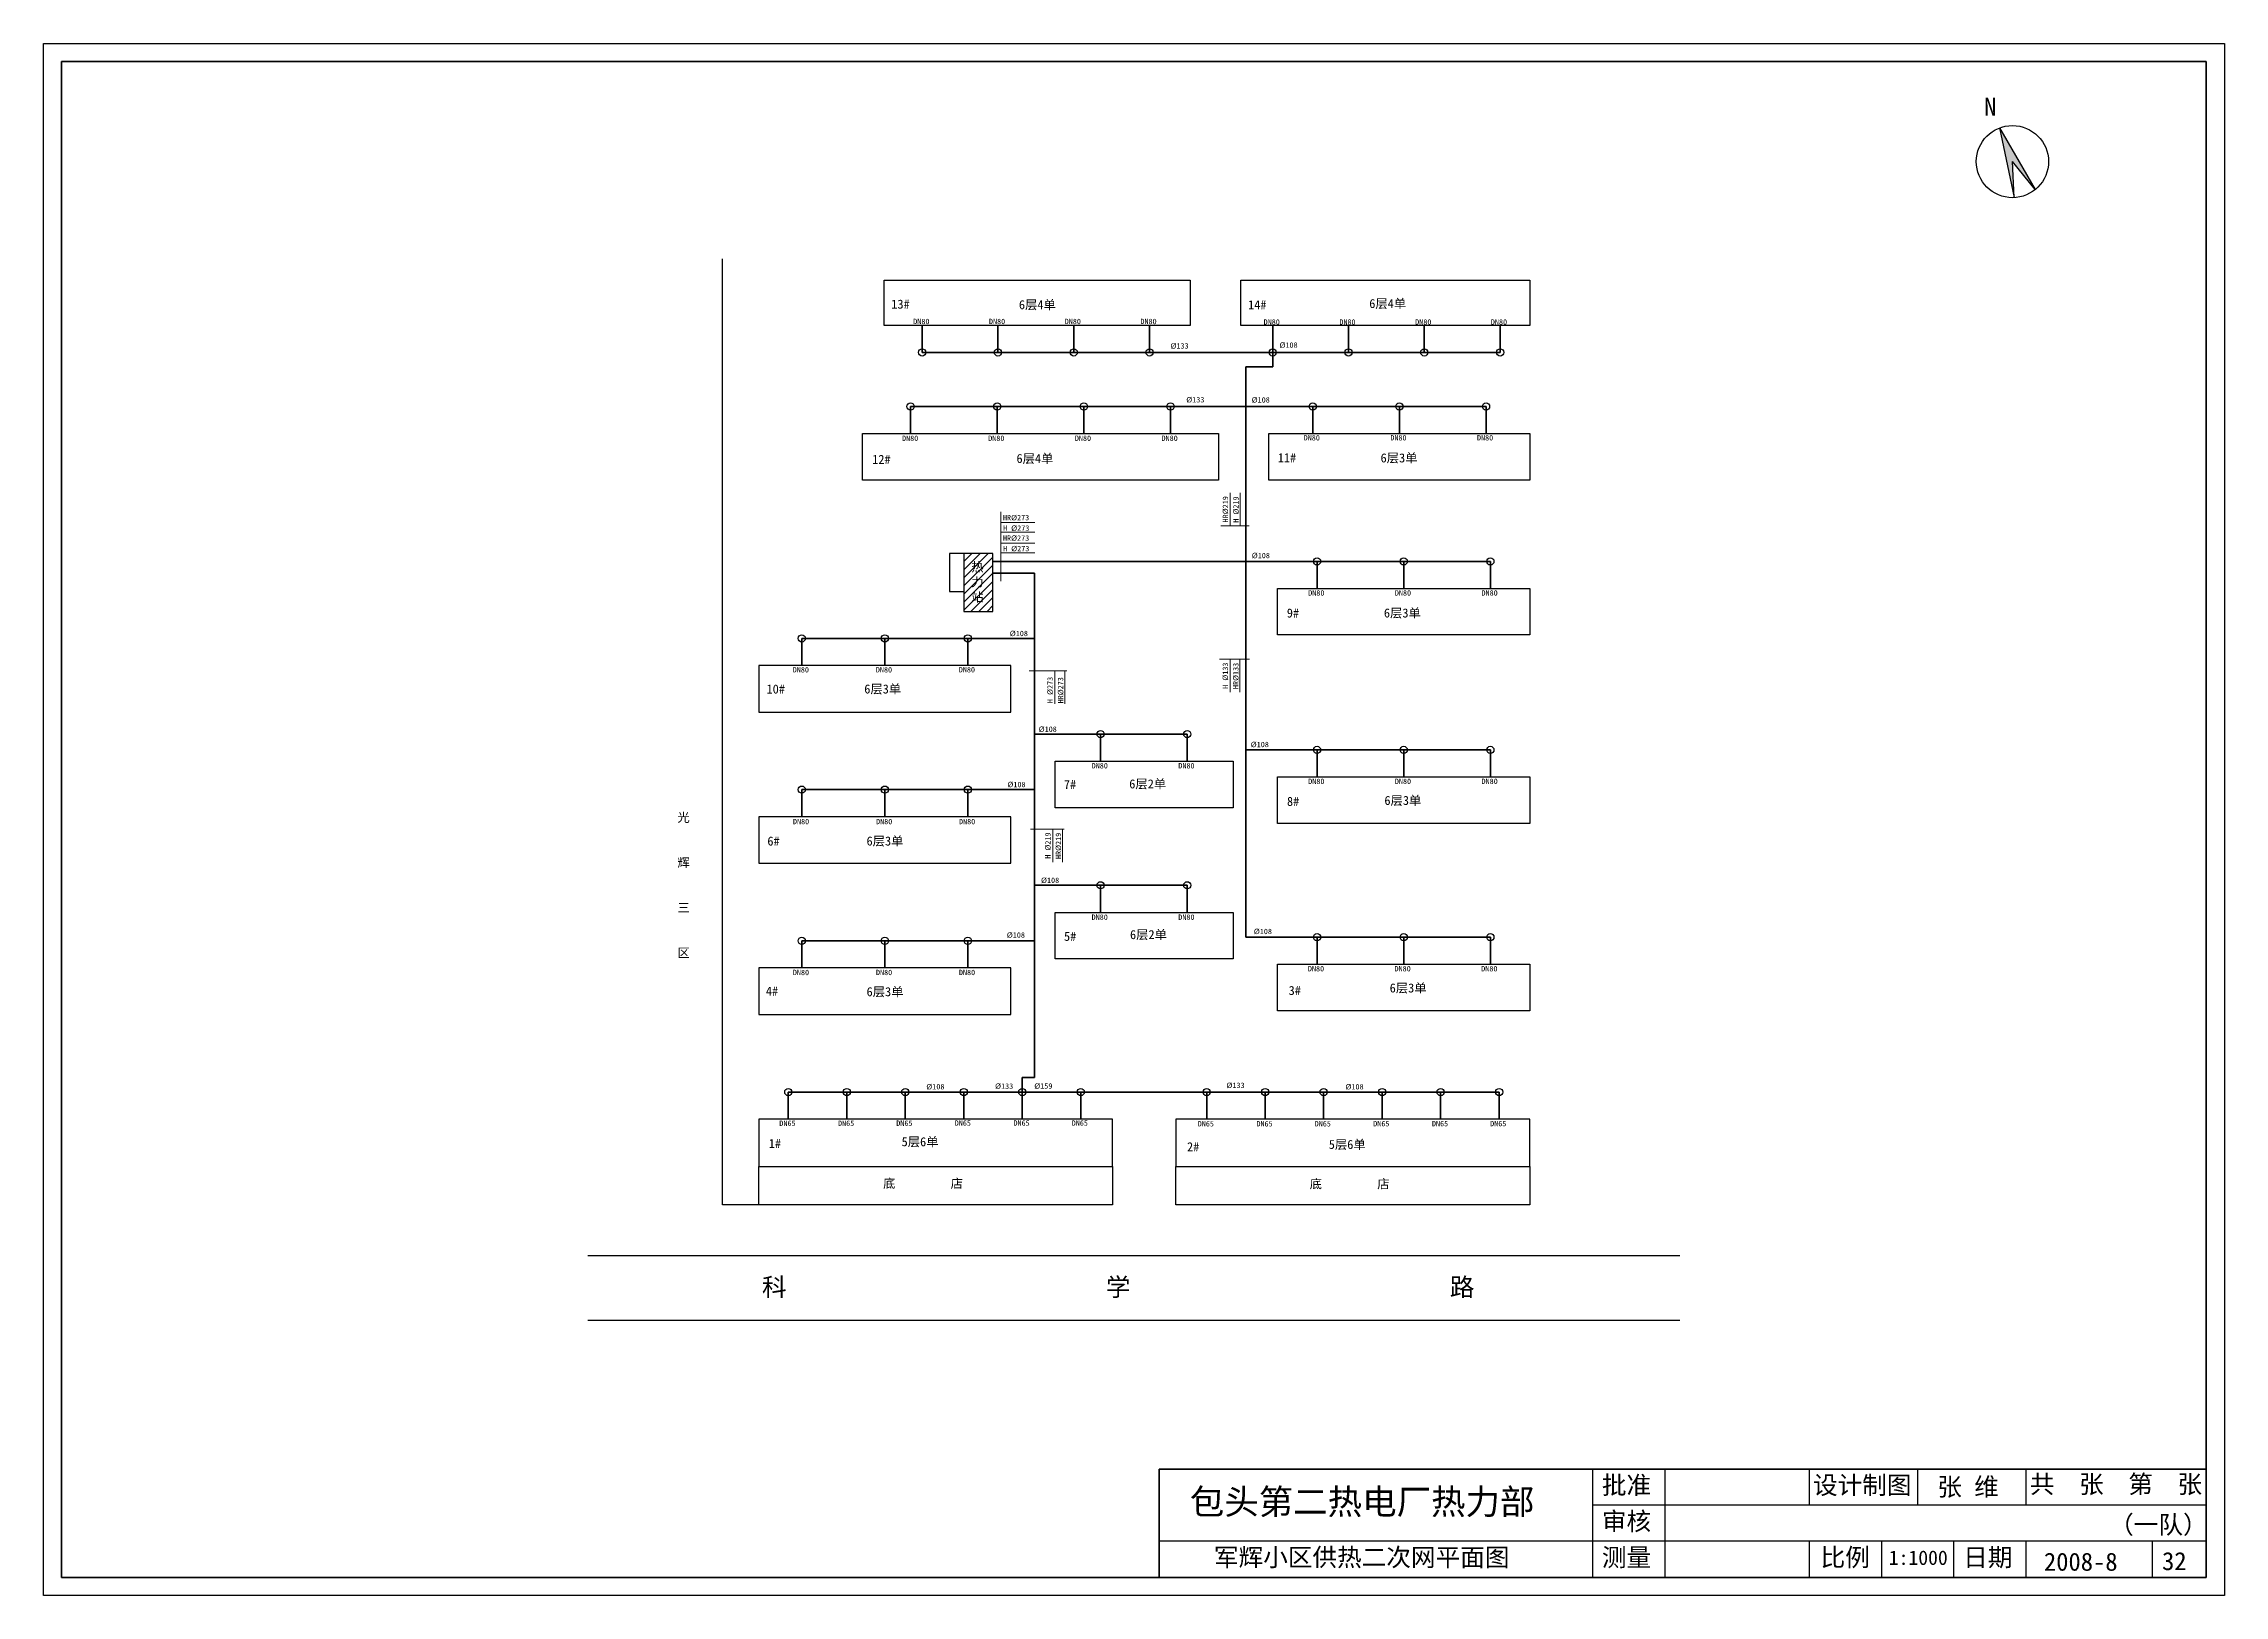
# Model space of a CAD drawing. Header units: millimetres. Extents: x 710 to 1314, y 285 to 715.
import ezdxf

# ---------------------------------------------------------------- set-up
doc = ezdxf.new("R2010")
doc.units = ezdxf.units.MM
doc.layers.add('围栏', color=3, linetype='Continuous')
doc.layers.add('边线', color=1, linetype='Continuous')
doc.layers.add('标注', color=7, linetype='Continuous', lineweight=18)
doc.layers.add('管道', color=7, linetype='Continuous', lineweight=50)

msp = doc.modelspace()

# ---------------------------------------------------------------- hatches: boundary and pattern name
msp.add_hatch(color=256).paths.add_polyline_path([(1251.89, 691.98), (1255.96, 672.66), (1255.48, 682.65), (1261.82, 674.92)])
at = {"layer": '标注'}
h = msp.add_hatch(dxfattribs=at)
h.set_pattern_fill('ANSI31', color=256, scale=0.5, style=0)
h.set_pattern_definition([(45, (-8.6048, 0), (-1.122532, 1.122532), [])])
h.paths.add_polyline_path([(973.07, 574.03), (965.07, 574.03), (965.07, 558.03), (973.07, 558.03)])
h.paths.add_polyline_path([(966.51, 572.2), (971.16, 572.2), (971.16, 558.7), (966.51, 558.7)], flags=24)

# ---------------------------------------------------------------- linework, layer by layer
at = {"lineweight": 40}
for p, q in [((715.18, 290.35), (715.18, 710.35)), ((715.18, 710.35), (1309.18, 710.35)), ((1309.18, 710.35), (1309.18, 290.35)), ((1309.18, 320.35), (1019.18, 320.35)), ((1019.18, 320.35), (1019.18, 290.35)), ((1309.18, 290.35), (715.18, 290.35))]:
    msp.add_line(p, q, dxfattribs=at)
for p, q in [((1251.89, 691.98), (1255.96, 672.66)), ((1251.89, 691.98), (1261.82, 674.92)), ((1255.96, 672.66), (1255.48, 682.65)), ((1261.82, 674.92), (1255.48, 682.65)), ((942.95, 637.28), (942.95, 649.78)), ((942.95, 649.78), (1027.77, 649.78)), ((1027.77, 649.78), (1027.77, 637.28)), ((1041.77, 637.28), (1041.77, 649.78)), ((1041.77, 649.78), (1121.79, 649.78)), ((1121.79, 649.78), (1121.79, 637.28)), ((1027.77, 637.28), (942.95, 637.28)), ((1121.79, 637.28), (1041.77, 637.28)), ((936.95, 594.38), (936.95, 607.28)), ((936.95, 607.28), (1035.57, 607.28)), ((1035.57, 607.28), (1035.57, 594.38)), ((1049.57, 594.38), (1049.57, 607.28)), ((1049.57, 607.28), (1121.79, 607.28)), ((1121.79, 607.28), (1121.79, 594.38)), ((1035.57, 594.38), (936.95, 594.38)), ((1121.79, 594.38), (1049.57, 594.38)), ((965.07, 574.03), (961.07, 574.03)), ((961.07, 574.03), (961.07, 563.53)), ((973.07, 574.03), (965.07, 574.03)), ((965.07, 574.03), (965.07, 558.03)), ((973.07, 558.03), (973.07, 574.03)), ((961.07, 563.53), (965.07, 563.53)), ((1051.97, 551.48), (1051.97, 564.38)), ((1051.97, 564.38), (1121.79, 564.38)), ((1121.79, 564.38), (1121.79, 551.48)), ((965.07, 558.03), (973.07, 558.03)), ((1121.79, 551.48), (1051.97, 551.48)), ((978.07, 543.03), (908.25, 543.03)), ((908.25, 543.03), (908.25, 530.13)), ((978.07, 530.13), (978.07, 543.03)), ((908.25, 530.13), (978.07, 530.13)), ((990.36, 503.62), (990.36, 516.52)), ((990.36, 516.52), (1039.67, 516.52)), ((1039.67, 516.52), (1039.67, 503.62)), ((1051.97, 512.13), (1121.79, 512.13)), ((1051.97, 499.23), (1051.97, 512.13)), ((1121.79, 512.13), (1121.79, 499.23)), ((1039.67, 503.62), (990.36, 503.62)), ((908.25, 501.13), (908.25, 488.23)), ((978.07, 501.13), (908.25, 501.13)), ((978.07, 488.23), (978.07, 501.13)), ((1121.79, 499.23), (1051.97, 499.23)), ((908.25, 488.23), (978.07, 488.23)), ((990.36, 474.62), (1039.67, 474.62)), ((990.36, 461.72), (990.36, 474.62)), ((1039.67, 474.62), (1039.67, 461.72)), ((978.07, 459.23), (908.25, 459.23)), ((908.25, 459.23), (908.25, 446.33)), ((978.07, 446.33), (978.07, 459.23)), ((1039.67, 461.72), (990.36, 461.72)), ((1051.97, 447.33), (1051.97, 460.23)), ((1051.97, 460.23), (1121.79, 460.23)), ((1121.79, 460.23), (1121.79, 447.33)), ((1121.79, 447.33), (1051.97, 447.33)), ((908.25, 446.33), (978.07, 446.33)), ((908.25, 417.33), (908.25, 404.23)), ((1006.27, 417.33), (908.25, 417.33)), ((1006.27, 404.23), (1006.27, 417.33)), ((1121.79, 417.33), (1023.77, 417.33)), ((1023.77, 417.33), (1023.77, 404.23)), ((1121.79, 404.23), (1121.79, 417.33)), ((908.25, 393.58), (908.25, 404.23)), ((908.25, 404.23), (1006.27, 404.23)), ((1006.27, 404.23), (1006.27, 393.58)), ((1023.77, 404.23), (1121.79, 404.23)), ((1023.77, 393.58), (1023.77, 404.23)), ((1121.79, 404.23), (1121.79, 393.58)), ((1006.27, 393.58), (908.25, 393.58)), ((1121.79, 393.58), (1023.77, 393.58)), ((860.93, 379.58), (1163.37, 379.58)), ((860.93, 361.58), (1163.37, 361.58)), ((1139.18, 320.35), (1139.18, 290.35)), ((1159.18, 320.35), (1159.18, 290.35)), ((1199.18, 320.35), (1199.18, 310.35)), ((1229.22, 320.35), (1229.22, 310.35)), ((1259.18, 320.35), (1259.18, 310.35)), ((1309.18, 310.35), (1139.18, 310.35)), ((1309.18, 300.35), (1019.18, 300.35)), ((1199.18, 300.35), (1199.18, 290.35)), ((1219.18, 300.35), (1219.18, 290.35)), ((1239.18, 300.35), (1239.18, 290.35)), ((1259.18, 300.35), (1259.18, 290.35)), ((1294.18, 300.35), (1294.18, 290.35))]:
    msp.add_line(p, q)
for centre, radius in [((1255.48, 682.65), 10), ((953.5, 629.78), 1), ((974.5, 629.78), 1), ((995.5, 629.78), 1), ((1016.5, 629.78), 1), ((1050.59, 629.78), 1), ((1071.59, 629.78), 1), ((1092.59, 629.78), 1), ((1113.59, 629.78), 1), ((950.3, 614.78), 1), ((974.3, 614.78), 1), ((998.3, 614.78), 1), ((1022.3, 614.78), 1), ((1061.68, 614.78), 1), ((1085.68, 614.78), 1), ((1109.68, 614.78), 1), ((1062.88, 571.88), 1), ((1086.88, 571.88), 1), ((1110.88, 571.88), 1), ((920.16, 550.53), 1), ((943.16, 550.53), 1), ((966.16, 550.53), 1), ((1002.93, 524.02), 1), ((1026.93, 524.02), 1), ((1062.88, 519.63), 1), ((1086.88, 519.63), 1), ((1110.88, 519.63), 1), ((920.16, 508.63), 1), ((943.16, 508.63), 1), ((966.16, 508.63), 1), ((1002.93, 482.12), 1), ((1026.93, 482.12), 1), ((920.16, 466.73), 1), ((943.16, 466.73), 1), ((966.16, 466.73), 1), ((1062.88, 467.73), 1), ((1086.88, 467.73), 1), ((1110.88, 467.73), 1), ((916.44, 424.83), 1), ((932.64, 424.83), 1), ((948.84, 424.83), 1), ((965.04, 424.83), 1), ((981.24, 424.83), 1), ((997.44, 424.83), 1), ((1032.31, 424.83), 1), ((1048.51, 424.83), 1), ((1064.71, 424.83), 1), ((1080.91, 424.83), 1), ((1097.11, 424.83), 1), ((1113.31, 424.83), 1)]:
    msp.add_circle(centre, radius)
at = {"layer": '围栏'}
for p, q in [((898.25, 393.58), (898.25, 655.71)), ((908.25, 393.58), (898.25, 393.58))]:
    msp.add_line(p, q, dxfattribs=at)
at = {"layer": '标注'}
for p, q in [((1038.86, 581.69), (1038.86, 590.87)), ((1041.56, 581.69), (1041.56, 590.84)), ((975.31, 566.36), (975.31, 585.64)), ((975.31, 582.63), (984.72, 582.63)), ((975.31, 579.93), (984.72, 579.93)), ((1044.12, 581.69), (1036.22, 581.69)), ((975.31, 576.96), (984.72, 576.96)), ((975.31, 574.25), (984.72, 574.25)), ((1044.14, 544.77), (1035.9, 544.77)), ((1038.83, 535.59), (1038.83, 544.77)), ((1041.54, 535.59), (1041.54, 544.77)), ((993.56, 541.54), (983.16, 541.54)), ((990.3, 532.36), (990.3, 541.54)), ((993, 532.36), (993, 541.54)), ((992.83, 497.68), (983.54, 497.68)), ((989.69, 488.51), (989.69, 497.68)), ((992.39, 488.51), (992.39, 497.68))]:
    msp.add_line(p, q, dxfattribs=at)
at = {"layer": '管道'}
for p, q in [((953.5, 637.28), (953.5, 629.78)), ((974.5, 637.28), (974.5, 629.78)), ((995.5, 637.28), (995.5, 629.78)), ((1016.5, 637.28), (1016.5, 629.78)), ((1050.59, 637.28), (1050.59, 629.78)), ((1071.59, 637.28), (1071.59, 629.78)), ((1092.59, 637.28), (1092.59, 629.78)), ((1113.59, 637.28), (1113.59, 629.78)), ((1113.59, 629.78), (953.5, 629.78)), ((1050.59, 629.78), (1050.59, 625.78)), ((1043.2, 467.73), (1043.2, 625.78)), ((1050.59, 625.78), (1043.2, 625.78)), ((950.3, 607.28), (950.3, 614.78)), ((1109.68, 614.78), (950.3, 614.78)), ((974.3, 607.28), (974.3, 614.78)), ((998.3, 607.28), (998.3, 614.78)), ((1022.3, 607.28), (1022.3, 614.78)), ((1061.68, 607.28), (1061.68, 614.78)), ((1085.68, 607.28), (1085.68, 614.78)), ((1109.68, 607.28), (1109.68, 614.78)), ((1110.88, 571.88), (973.07, 571.88)), ((973.07, 568.58), (984.62, 568.58)), ((984.62, 568.58), (984.62, 428.83)), ((1062.88, 564.38), (1062.88, 571.88)), ((1086.88, 564.38), (1086.88, 571.88)), ((1110.88, 564.38), (1110.88, 571.88)), ((920.16, 543.03), (920.16, 550.53)), ((920.16, 550.53), (984.62, 550.53)), ((943.16, 543.03), (943.16, 550.53)), ((966.16, 543.03), (966.16, 550.53)), ((1026.93, 524.02), (984.62, 524.02)), ((1002.93, 516.52), (1002.93, 524.02)), ((1026.93, 516.52), (1026.93, 524.02)), ((1110.88, 519.63), (1043.2, 519.63)), ((1062.88, 512.13), (1062.88, 519.63)), ((1086.88, 512.13), (1086.88, 519.63)), ((1110.88, 512.13), (1110.88, 519.63)), ((920.16, 508.63), (984.62, 508.63)), ((920.16, 501.13), (920.16, 508.63)), ((943.16, 501.13), (943.16, 508.63)), ((966.16, 501.13), (966.16, 508.63)), ((1026.93, 482.12), (984.62, 482.12)), ((1002.93, 474.62), (1002.93, 482.12)), ((1026.93, 474.62), (1026.93, 482.12)), ((920.16, 459.23), (920.16, 466.73)), ((920.16, 466.73), (984.62, 466.73)), ((943.16, 459.23), (943.16, 466.73)), ((966.16, 459.23), (966.16, 466.73)), ((1110.88, 467.73), (1043.2, 467.73)), ((1062.88, 460.23), (1062.88, 467.73)), ((1086.88, 460.23), (1086.88, 467.73)), ((1110.88, 460.23), (1110.88, 467.73)), ((916.44, 417.33), (916.44, 424.83)), ((916.44, 424.83), (1113.31, 424.83)), ((932.64, 417.33), (932.64, 424.83)), ((948.84, 417.33), (948.84, 424.83)), ((965.04, 417.33), (965.04, 424.83)), ((981.24, 424.83), (981.24, 428.83)), ((981.24, 428.83), (984.62, 428.83)), ((981.24, 417.33), (981.24, 424.83)), ((997.44, 417.33), (997.44, 424.83)), ((1032.31, 417.33), (1032.31, 424.83)), ((1048.51, 417.33), (1048.51, 424.83)), ((1064.71, 417.33), (1064.71, 424.83)), ((1080.91, 417.33), (1080.91, 424.83)), ((1097.11, 417.33), (1097.11, 424.83)), ((1113.31, 417.33), (1113.31, 424.83))]:
    msp.add_line(p, q, dxfattribs=at)
at = {"layer": '边线'}
for p, q in [((710.18, 715.35), (1314.18, 715.35)), ((710.18, 285.35), (710.18, 715.35)), ((1314.18, 715.35), (1314.18, 285.35)), ((1314.18, 285.35), (710.18, 285.35))]:
    msp.add_line(p, q, dxfattribs=at)

# ---------------------------------------------------------------- texts
at = {"attachment_point": 1}
for s, insert, char_height, width in [('N', (1247.63, 700.39), 5, 13.437), ('{\\fSimHei|b0|i0|c134|p2;包头第二热电厂热力部}', (1027.63, 314.81), 7, 133.3392), ('{\\fFangSong_GB2312|b0|i0|c134|p49;批准}', (1141.77, 318.41), 5, 88.5221), ('{\\fFangSong_GB2312|b0|i0|c134|p49;设计制图}', (1200.24, 318.41), 5, 88.5221), ('{\\fFangSong_GB2312|b0|i0|c134|p49;共  张  第  张}', (1260.32, 318.68), 5, 88.5221), ('{\\fFangSong_GB2312|b0|i0|c134|p49;审核}', (1141.77, 308.41), 5, 88.5221), ('{\\fSimSun|b0|i0|c134|p6;军辉小区\\fSimSun|b0|i0|c134|p54;供热二次网平面图}', (1034.33, 298.43), 5, 138.7863), ('{\\fFangSong_GB2312|b0|i0|c134|p49;测量}', (1141.77, 298.41), 5, 88.5221), ('{\\fFangSong_GB2312|b0|i0|c134|p49;比例}', (1202.36, 298.41), 5, 88.5221), ('{\\fFangSong_GB2312|b0|i0|c134|p49;日期}', (1241.85, 298.41), 5, 88.5221)]:
    msp.add_mtext(s, dxfattribs=dict(at, insert=insert, char_height=char_height, width=width))
at = {"layer": '标注', "attachment_point": 1}
for s, insert, char_height, width in [('13#', (944.96, 644.41), 2.5, 6.8344), ('6{\\fSimSun|b0|i0|c134|p54;层}4{\\fSimSun|b0|i0|c134|p54;单}', (980.31, 644.25), 2.5, 24.1831), ('14#', (1043.77, 644.23), 2.5, 6.8344), ('6{\\fSimSun|b0|i0|c134|p54;层}4{\\fSimSun|b0|i0|c134|p54;单}', (1077.35, 644.58), 2.5, 24.1831), ('DN80', (951.04, 639.11), 1.5, 6.3469), ('DN80', (972.01, 639.11), 1.5, 6.3469), ('DN80', (993, 639.11), 1.5, 6.3469), ('DN80', (1013.97, 639.11), 1.5, 6.3469), ('DN80', (1048.09, 638.95), 1.5, 6.3469), ('DN80', (1069.06, 638.95), 1.5, 6.3469), ('DN80', (1090.06, 638.95), 1.5, 6.3469), ('DN80', (1111.03, 638.95), 1.5, 6.3469), ('%%C133', (1022.28, 632.33), 1.5, 9.9494), ('%%C108', (1052.48, 632.56), 1.5, 11.4242), ('%%C133', (1026.65, 617.42), 1.5, 9.9494), ('%%C108', (1044.76, 617.38), 1.5, 9.9494), ('DN80', (947.94, 606.74), 1.5, 6.3469), ('DN80', (971.81, 606.74), 1.5, 3.4443), ('DN80', (995.81, 606.75), 1.5, 11.3395), ('DN80', (1019.81, 606.75), 1.5, 6.3469), ('DN80', (1059.18, 606.87), 1.5, 6.3469), ('DN80', (1083.18, 606.87), 1.5, 3.3167), ('DN80', (1107.18, 606.87), 1.5, 9.1306), ('12#', (939.67, 601.39), 2.5, 6.8344), ('6{\\fSimSun|b0|i0|c134|p54;层}4{\\fSimSun|b0|i0|c134|p54;单}', (979.64, 601.64), 2.5, 24.1831), ('11#', (1052, 601.85), 2.5, 6.8344), ('6{\\fSimSun|b0|i0|c134|p54;层}3{\\fSimSun|b0|i0|c134|p54;单}', (1080.48, 601.8), 2.5, 24.1831), ('HR%%C273', (975.89, 584.75), 1.5, 13.5629), ('H %%C273', (975.92, 581.84), 1.5, 13.5393), ('HR%%C273', (975.89, 579.07), 1.5, 13.5629), ('H %%C273', (975.92, 576.17), 1.5, 13.5393), ('%%C108', (1044.79, 574.25), 1.5, 9.9494), ('{\\fSimSun|b0|i0|c134|p54;热力站}', (967.13, 571.58), 2.5, 3.2761), ('DN80', (1060.44, 563.88), 1.5, 6.3469), ('DN80', (1084.44, 563.88), 1.5, 3.3167), ('DN80', (1108.43, 563.88), 1.5, 10.8365), ('9#', (1054.51, 558.81), 2.5, 6.8344), ('6{\\fSimSun|b0|i0|c134|p54;层}3{\\fSimSun|b0|i0|c134|p54;单}', (1081.4, 558.83), 2.5, 24.1831), ('%%C108', (977.77, 552.66), 1.5, 9.9494), ('10#', (910.41, 537.75), 2.5, 6.8344), ('DN80', (917.67, 542.59), 1.5, 6.3469), ('6{\\fSimSun|b0|i0|c134|p54;层}3{\\fSimSun|b0|i0|c134|p54;单}', (937.48, 537.77), 2.5, 24.1831), ('DN80', (940.69, 542.59), 1.5, 4.2919), ('DN80', (963.66, 542.6), 1.5, 7.0961), ('%%C108', (985.77, 526.13), 1.5, 9.9494), ('%%C108', (1044.5, 521.89), 1.5, 9.9494), ('DN80', (1000.46, 516), 1.5, 6.3469), ('DN80', (1024.46, 516), 1.5, 3.3167), ('%%C108', (977.11, 510.8), 1.5, 9.9494), ('7#', (992.76, 511.28), 2.5, 6.8344), ('6{\\fSimSun|b0|i0|c134|p54;层}2{\\fSimSun|b0|i0|c134|p54;单}', (1010.87, 511.47), 2.5, 24.1831), ('DN80', (1060.44, 511.68), 1.5, 6.3469), ('DN80', (1084.44, 511.68), 1.5, 3.3167), ('DN80', (1108.44, 511.68), 1.5, 9.2093), ('{\\fSimSun|b0|i0|c134|p54;光\\P\\P\\P辉\\P\\P\\P三\\P\\P\\P区}', (885.73, 502.18), 2.5, 4.0243), ('8#', (1054.55, 506.62), 2.5, 6.8344), ('6{\\fSimSun|b0|i0|c134|p54;层}3{\\fSimSun|b0|i0|c134|p54;单}', (1081.54, 506.89), 2.5, 24.1831), ('6#', (910.64, 495.63), 2.5, 6.8344), ('DN80', (917.73, 500.53), 1.5, 6.3469), ('6{\\fSimSun|b0|i0|c134|p54;层}3{\\fSimSun|b0|i0|c134|p54;单}', (938.11, 495.64), 2.5, 24.1831), ('DN80', (940.75, 500.53), 1.5, 4.2919), ('DN80', (963.72, 500.53), 1.5, 7.0961), ('%%C108', (986.42, 484.26), 1.5, 9.9494), ('DN80', (1000.44, 474.04), 1.5, 6.3469), ('DN80', (1024.45, 474.04), 1.5, 3.3167), ('%%C108', (976.95, 469.09), 1.5, 9.9494), ('5#', (992.8, 469.22), 2.5, 6.8344), ('6{\\fSimSun|b0|i0|c134|p54;层}2{\\fSimSun|b0|i0|c134|p54;单}', (1011.08, 469.71), 2.5, 24.1831), ('%%C108', (1045.36, 470.09), 1.5, 9.9494), ('DN80', (1060.35, 459.76), 1.5, 6.3469), ('DN80', (1084.35, 459.76), 1.5, 3.3167), ('DN80', (1108.35, 459.76), 1.5, 8.1727), ('4#', (910.22, 454.05), 2.5, 6.8344), ('DN80', (917.7, 458.72), 1.5, 6.3469), ('6{\\fSimSun|b0|i0|c134|p54;层}3{\\fSimSun|b0|i0|c134|p54;单}', (938.12, 453.88), 2.5, 24.1831), ('DN80', (940.72, 458.72), 1.5, 4.2919), ('DN80', (963.69, 458.72), 1.5, 7.0961), ('3#', (1055.01, 454.22), 2.5, 6.8344), ('6{\\fSimSun|b0|i0|c134|p54;层}3{\\fSimSun|b0|i0|c134|p54;单}', (1083, 454.92), 2.5, 24.1831), ('%%C108', (954.65, 427.06), 1.5, 9.9494), ('%%C133', (973.7, 427.22), 1.5, 9.9494), ('%%C159', (984.55, 427.26), 1.5, 9.9494), ('%%C133', (1037.78, 427.44), 1.5, 9.9494), ('%%C108', (1070.75, 427.05), 1.5, 9.9494), ('DN65', (913.95, 416.94), 1.5, 6.3469), ('DN65', (930.21, 416.94), 1.5, 7.731), ('DN65', (946.34, 416.95), 1.5, 7.9382), ('DN65', (962.54, 416.99), 1.5, 6.3469), ('DN65', (978.81, 416.99), 1.5, 7.731), ('DN65', (994.94, 416.99), 1.5, 7.9382), ('DN65', (1029.84, 416.79), 1.5, 6.3469), ('DN65', (1046.1, 416.79), 1.5, 7.731), ('DN65', (1062.23, 416.79), 1.5, 7.9382), ('DN65', (1078.44, 416.83), 1.5, 6.3469), ('DN65', (1094.7, 416.83), 1.5, 7.731), ('DN65', (1110.83, 416.84), 1.5, 7.9382), ('1#', (911.03, 411.83), 2.5, 6.8344), ('5{\\fSimSun|b0|i0|c134|p54;层}6{\\fSimSun|b0|i0|c134|p54;单}', (947.82, 412.31), 2.5, 24.1831), ('2#', (1026.87, 410.91), 2.5, 6.8344), ('5{\\fSimSun|b0|i0|c134|p54;层}6{\\fSimSun|b0|i0|c134|p54;单}', (1066.13, 411.56), 2.5, 24.1831), ('{\\fSimSun|b0|i0|c134|p54;底         店}', (942.69, 400.77), 2.5, 34.5546), ('{\\fSimSun|b0|i0|c134|p54;底         店}', (1060.85, 400.64), 2.5, 34.5546), ('{\\fSimSun|b0|i0|c134|p54;科                          学                          路}', (909.14, 373.3), 5, 217.4541), ('{\\fKaiTi_GB2312|b0|i0|c134|p49;张 维}', (1234.67, 317.96), 5, 30.3874), ('{\\fKaiTi_GB2312|b0|i0|c134|p49;（一队）}', (1282.26, 307.46), 5, 30.3874), ('{\\H0.8x;1:1000}', (1221.24, 297.8), 5, 42.6517), ('2008-8', (1264.2, 297.18), 5, 42.6517), ('32', (1296.92, 297.36), 5, 42.6517)]:
    msp.add_mtext(s, dxfattribs=dict(at, insert=insert, char_height=char_height, width=width))
at = {"layer": '标注', "char_height": 1.5, "attachment_point": 1, "rotation": 90}
for s, insert, width in [('HR%%C219', (1036.74, 582.67), 11.8997), ('H %%C219', (1039.65, 582.59), 11.9811), ('H %%C273', (988.18, 532.6), 11.8997), ('HR%%C273', (991.09, 532.52), 11.9811), ('H %%C133', (1036.72, 536.57), 11.8997), ('HR%%C133', (1039.62, 536.49), 11.9811), ('H %%C219', (987.57, 489.48), 11.8997), ('HR%%C219', (990.48, 489.4), 11.9811)]:
    msp.add_mtext(s, dxfattribs=dict(at, insert=insert, width=width))

doc.saveas('drawing.dxf')
